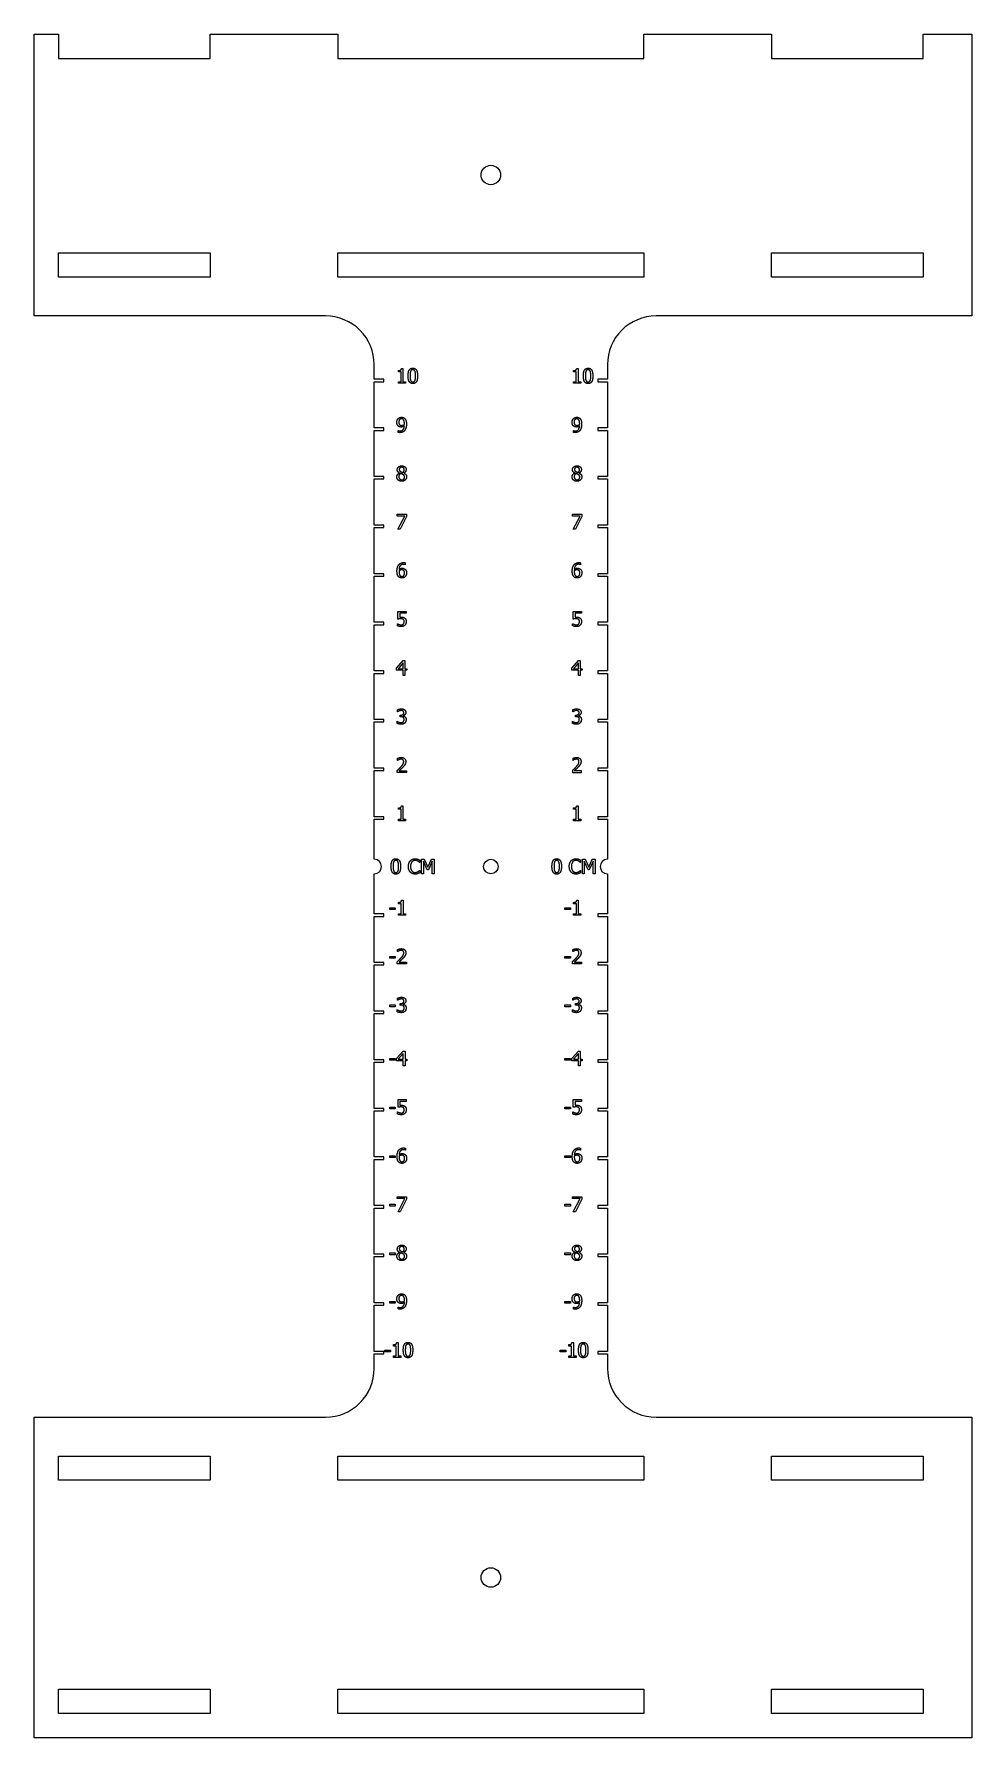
# Model space of a CAD drawing. Header units: millimetres. Extents: x -115 to 78, y -181 to 169.
import ezdxf

# ---------------------------------------------------------------- set-up
doc = ezdxf.new("R2010")
doc.units = ezdxf.units.MM

msp = doc.modelspace()

# ---------------------------------------------------------------- linework, layer by layer
at = {"color": 7, "lineweight": 5}
for p, q in [((-39.86, 79.01), (-39.86, 79.02)), ((-38.93, 79.01), (-38.93, 78.99)), ((-3.79, 79.01), (-3.79, 79.03)), ((-2.86, 79.01), (-2.86, 79)), ((-39.1, 29.08), (-39.1, 29.05)), ((-3.03, 29.08), (-3.03, 29.05)), ((-39.09, -30.25), (-39.09, -30.28)), ((-3.03, -30.25), (-3.03, -30.28)), ((-39.85, -81.32), (-39.85, -81.31)), ((-38.92, -81.32), (-38.92, -81.34)), ((-3.79, -81.32), (-3.79, -81.31)), ((-2.86, -81.32), (-2.86, -81.34))]:
    msp.add_line(p, q, dxfattribs=at)
at = {"color": 1, "lineweight": 5, "true_color": 0xff0000, "flags": 128}
msp.add_lwpolyline([(2.96, -0.45, 1), (2.96, -3.45), (2.96, -11.7), (0.96, -11.7), (0.96, -12.2), (2.96, -12.2), (2.96, -21.7), (0.96, -21.7), (0.96, -22.2), (2.96, -22.2), (2.96, -31.7), (0.96, -31.7), (0.96, -32.2), (2.96, -32.2), (2.96, -41.7), (0.96, -41.7), (0.96, -42.2), (2.96, -42.2), (2.96, -51.7), (0.96, -51.7), (0.96, -52.2), (2.96, -52.2), (2.96, -61.7), (0.96, -61.7), (0.96, -62.2), (2.96, -62.2), (2.96, -71.7), (0.96, -71.7), (0.96, -72.2), (2.96, -72.2), (2.96, -81.7), (0.96, -81.7), (0.96, -82.2), (2.96, -82.2), (2.96, -91.7), (0.96, -91.7), (0.96, -92.2), (2.96, -92.2), (2.96, -101.7), (0.96, -101.7), (0.96, -102.2), (2.96, -102.2), (2.96, -105.22, 0.414214), (12.96, -115.22), (77.96, -115.22), (77.96, -181.22), (-115.04, -181.22), (-115.04, -115.22), (-55.04, -115.22, 0.414214), (-45.04, -105.22), (-45.04, -102.2), (-43.04, -102.2), (-43.04, -101.7), (-45.04, -101.7), (-45.04, -92.2), (-43.04, -92.2), (-43.04, -91.7), (-45.04, -91.7), (-45.04, -82.2), (-43.04, -82.2), (-43.04, -81.7), (-45.04, -81.7), (-45.04, -72.2), (-43.04, -72.2), (-43.04, -71.7), (-45.04, -71.7), (-45.04, -62.2), (-43.04, -62.2), (-43.04, -61.7), (-45.04, -61.7), (-45.04, -52.2), (-43.04, -52.2), (-43.04, -51.7), (-45.04, -51.7), (-45.04, -42.2), (-43.04, -42.2), (-43.04, -41.7), (-45.04, -41.7), (-45.04, -32.2), (-43.04, -32.2), (-43.04, -31.7), (-45.04, -31.7), (-45.04, -22.2), (-43.04, -22.2), (-43.04, -21.7), (-45.04, -21.7), (-45.04, -12.2), (-43.04, -12.2), (-43.04, -11.7), (-45.04, -11.7), (-45.04, -3.45, 1), (-45.04, -0.45), (-45.04, 7.8), (-43.04, 7.8), (-43.04, 8.3), (-45.04, 8.3), (-45.04, 17.8), (-43.04, 17.8), (-43.04, 18.3), (-45.04, 18.3), (-45.04, 27.8), (-43.04, 27.8), (-43.04, 28.3), (-45.04, 28.3), (-45.04, 37.8), (-43.04, 37.8), (-43.04, 38.3), (-45.04, 38.3), (-45.04, 47.8), (-43.04, 47.8), (-43.04, 48.3), (-45.04, 48.3), (-45.04, 57.8), (-43.04, 57.8), (-43.04, 58.3), (-45.04, 58.3), (-45.04, 67.8), (-43.04, 67.8), (-43.04, 68.3), (-45.04, 68.3), (-45.04, 77.8), (-43.04, 77.8), (-43.04, 78.3), (-45.04, 78.3), (-45.04, 87.8), (-43.04, 87.8), (-43.04, 88.3), (-45.04, 88.3), (-45.04, 97.8), (-43.04, 97.8), (-43.04, 98.3), (-45.04, 98.3), (-45.04, 101.33, 0.414214), (-55.04, 111.33), (-115.04, 111.33), (-115.04, 169.33), (-110.04, 169.33), (-110.04, 164.33), (-78.79, 164.33), (-78.79, 169.33), (-52.54, 169.33), (-52.54, 164.33), (10.46, 164.33), (10.46, 169.33), (36.71, 169.33), (36.71, 164.33), (67.96, 164.33), (67.96, 169.33), (77.96, 169.33), (77.96, 111.33), (12.96, 111.33, 0.414214), (2.96, 101.33), (2.96, 98.3), (0.96, 98.3), (0.96, 97.8), (2.96, 97.8), (2.96, 88.3), (0.96, 88.3), (0.96, 87.8), (2.96, 87.8), (2.96, 78.3), (0.96, 78.3), (0.96, 77.8), (2.96, 77.8), (2.96, 68.3), (0.96, 68.3), (0.96, 67.8), (2.96, 67.8), (2.96, 58.3), (0.96, 58.3), (0.96, 57.8), (2.96, 57.8), (2.96, 48.3), (0.96, 48.3), (0.96, 47.8), (2.96, 47.8), (2.96, 38.3), (0.96, 38.3), (0.96, 37.8), (2.96, 37.8), (2.96, 28.3), (0.96, 28.3), (0.96, 27.8), (2.96, 27.8), (2.96, 18.3), (0.96, 18.3), (0.96, 17.8), (2.96, 17.8), (2.96, 8.3), (0.96, 8.3), (0.96, 7.8), (2.96, 7.8)], format="xyb", close=True, dxfattribs=at)
for points in [[(-78.79, 124.33), (-78.79, 119.33), (-110.04, 119.33), (-110.04, 124.33)], [(10.46, 124.33), (10.46, 119.33), (-52.54, 119.33), (-52.54, 124.33)], [(67.96, 124.33), (67.96, 119.33), (36.71, 119.33), (36.71, 124.33)], [(-110.04, -128.22), (-110.04, -123.22), (-78.79, -123.22), (-78.79, -128.22)], [(-52.54, -128.22), (-52.54, -123.22), (10.46, -123.22), (10.46, -128.22)], [(36.71, -123.22), (67.96, -123.22), (67.96, -128.22), (36.71, -128.22)], [(-110.04, -176.22), (-110.04, -171.22), (-78.79, -171.22), (-78.79, -176.22)], [(-52.54, -176.22), (-52.54, -171.22), (10.46, -171.22), (10.46, -176.22)], [(67.96, -171.22), (67.96, -176.22), (36.71, -176.22), (36.71, -171.22)]]:
    msp.add_lwpolyline(points, close=True, dxfattribs=at)
at = {"color": 7, "lineweight": 5, "flags": 128}
for points in [[(-39.44, 100.54), (-39.12, 100.54), (-39.12, 97.79), (-38.58, 97.79), (-38.58, 97.48), (-40.07, 97.48), (-40.07, 97.79), (-39.51, 97.79), (-39.51, 99.84), (-40.07, 99.84), (-40.07, 100.11)], [(-3.37, 100.54), (-3.05, 100.54), (-3.05, 97.79), (-2.51, 97.79), (-2.51, 97.48), (-4, 97.48), (-4, 97.79), (-3.45, 97.79), (-3.45, 99.84), (-4, 99.84), (-4, 100.12)], [(-40.13, 87.37), (-40.13, 87.76), (-40.11, 87.76)], [(-4.06, 87.37), (-4.06, 87.76), (-4.04, 87.76)], [(-38.64, 60.54), (-38.64, 60.15), (-38.66, 60.15)], [(-2.58, 60.55), (-2.58, 60.15), (-2.59, 60.15)], [(-40.15, 48.96), (-40.15, 50.53), (-38.48, 50.53), (-38.48, 50.17), (-39.76, 50.17), (-39.76, 49.36)], [(-4.08, 48.96), (-4.08, 50.53), (-2.41, 50.53), (-2.41, 50.17), (-3.69, 50.17), (-3.69, 49.36)], [(-40.27, 47.59), (-40.27, 48.02), (-40.25, 48.02)], [(-4.21, 47.59), (-4.21, 48.02), (-4.18, 48.02)], [(-4.06, 38.76), (-3.03, 38.76), (-3.03, 39.95)], [(-40.22, 29.88), (-40.25, 29.88), (-40.25, 30.31)], [(-39.54, 28.87), (-39.71, 28.87), (-39.71, 29.21), (-39.57, 29.21)], [(-4.15, 29.88), (-4.18, 29.88), (-4.18, 30.31)], [(-3.47, 28.87), (-3.64, 28.87), (-3.64, 29.21), (-3.5, 29.21)], [(-40.33, 27.51), (-40.33, 27.94), (-40.3, 27.94)], [(-4.26, 27.51), (-4.26, 27.94), (-4.23, 27.94)], [(-39.92, 17.74), (-38.43, 17.74), (-38.43, 17.38), (-40.31, 17.38), (-40.31, 17.82)], [(-40.22, 19.88), (-40.24, 19.88), (-40.24, 20.31)], [(-4.24, 17.82), (-4.24, 17.39), (-2.36, 17.39), (-2.36, 17.74), (-3.86, 17.74)], [(-4.17, 20.32), (-4.17, 19.88), (-4.15, 19.88)], [(-39.44, 10.54), (-39.12, 10.54), (-39.12, 7.79), (-38.58, 7.79), (-38.58, 7.48), (-40.07, 7.48), (-40.07, 7.79), (-39.51, 7.79), (-39.51, 9.84), (-40.07, 9.84), (-40.07, 10.11)], [(-3.37, 10.54), (-3.05, 10.54), (-3.05, 7.79), (-2.51, 7.79), (-2.51, 7.48), (-4, 7.48), (-4, 7.79), (-3.45, 7.79), (-3.45, 9.84), (-4, 9.84), (-4, 10.12)], [(-35.68, -0.6), (-35.68, -1.09), (-35.72, -1.09)], [(-35.71, -2.76), (-35.68, -2.76), (-35.68, -3.24)], [(-2.58, -0.6), (-2.58, -1.09), (-2.62, -1.09)], [(-2.61, -2.76), (-2.58, -2.76), (-2.58, -3.24)], [(-39.42, -8.89), (-39.11, -8.89), (-39.11, -11.64), (-38.57, -11.64), (-38.57, -11.95), (-40.05, -11.95), (-40.05, -11.64), (-39.5, -11.64), (-39.5, -9.59), (-40.05, -9.59), (-40.05, -9.31)], [(-3.37, -8.89), (-3.05, -8.89), (-3.05, -11.64), (-2.51, -11.64), (-2.51, -11.95), (-4, -11.95), (-4, -11.64), (-3.44, -11.64), (-3.44, -9.59), (-4, -9.59), (-4, -9.31)], [(-40.21, -19.45), (-40.23, -19.45), (-40.23, -19.02)], [(-4.15, -19.45), (-4.17, -19.45), (-4.17, -19.02)], [(-39.91, -21.59), (-38.41, -21.59), (-38.41, -21.95), (-40.29, -21.95), (-40.29, -21.52)], [(-3.85, -21.59), (-2.36, -21.59), (-2.36, -21.95), (-4.24, -21.95), (-4.24, -21.52)], [(-40.32, -31.82), (-40.32, -31.39), (-40.29, -31.39)], [(-40.21, -29.46), (-40.24, -29.46), (-40.24, -29.02)], [(-39.52, -30.46), (-39.7, -30.46), (-39.7, -30.12), (-39.56, -30.12)], [(-4.26, -31.82), (-4.26, -31.39), (-4.23, -31.39)], [(-4.15, -29.46), (-4.18, -29.46), (-4.18, -29.02)], [(-3.47, -30.46), (-3.64, -30.46), (-3.64, -30.12), (-3.5, -30.12)], [(-40.26, -52.84), (-40.26, -52.41), (-40.23, -52.41)], [(-40.14, -51.47), (-40.14, -49.9), (-38.46, -49.9), (-38.46, -50.26), (-39.74, -50.26), (-39.74, -51.07)], [(-4.2, -52.84), (-4.2, -52.41), (-4.17, -52.41)], [(-4.08, -51.47), (-4.08, -49.9), (-2.41, -49.9), (-2.41, -50.26), (-3.69, -50.26), (-3.69, -51.07)], [(-38.63, -59.88), (-38.63, -60.28), (-38.65, -60.28)], [(-2.57, -59.88), (-2.57, -60.28), (-2.59, -60.28)], [(-40.11, -92.96), (-40.11, -92.57), (-40.09, -92.57)], [(-4.06, -92.96), (-4.06, -92.57), (-4.04, -92.57)], [(-40.42, -99.89), (-40.11, -99.89), (-40.11, -102.64), (-39.57, -102.64), (-39.57, -102.95), (-41.05, -102.95), (-41.05, -102.64), (-40.5, -102.64), (-40.5, -100.59), (-41.05, -100.59), (-41.05, -100.31)], [(-4.37, -99.89), (-4.05, -99.89), (-4.05, -102.64), (-3.51, -102.64), (-3.51, -102.95), (-5, -102.95), (-5, -102.64), (-4.44, -102.64), (-4.44, -100.59), (-5, -100.59), (-5, -100.31)]]:
    msp.add_lwpolyline(points, dxfattribs=at)
for points in [[(-40.33, 70.17), (-40.33, 70.53), (-38.39, 70.53), (-38.39, 70.07), (-39.71, 67.48), (-40.15, 67.48), (-38.75, 70.17)], [(-2.32, 70.07), (-3.64, 67.48), (-4.08, 67.48), (-2.68, 70.17), (-4.26, 70.17), (-4.26, 70.53), (-2.32, 70.53)], [(-38.35, 38.43), (-38.71, 38.43), (-38.71, 37.38), (-39.1, 37.38), (-39.1, 38.43), (-40.45, 38.43), (-40.45, 38.86), (-39.08, 40.43), (-38.71, 40.43), (-38.71, 38.76), (-38.35, 38.76)], [(-39.1, 39.95), (-40.13, 38.76), (-39.1, 38.76)], [(-2.28, 38.43), (-2.64, 38.43), (-2.64, 37.39), (-3.03, 37.39), (-3.03, 38.43), (-4.38, 38.43), (-4.38, 38.86), (-3.02, 40.43), (-2.64, 40.43), (-2.64, 38.76), (-2.28, 38.76)], [(-3.03, 39.95), (-4.06, 38.76), (-3.03, 38.76)], [(-35.31, -3.45), (-35.31, -0.4), (-34.75, -0.4), (-33.99, -2.1), (-33.26, -0.4), (-32.69, -0.4), (-32.69, -3.45), (-33.1, -3.45), (-33.1, -0.82), (-33.89, -2.61), (-34.14, -2.61), (-34.93, -0.82), (-34.93, -3.45)], [(0, -3.45), (0, -0.82), (-0.79, -2.61), (-1.04, -2.61), (-1.83, -0.82), (-1.83, -3.45), (-2.21, -3.45), (-2.21, -0.4), (-1.65, -0.4), (-0.89, -2.1), (-0.16, -0.4), (0.41, -0.4), (0.41, -3.45)], [(-40.7, -10.8), (-41.85, -10.8), (-41.85, -10.43), (-40.7, -10.43)], [(-4.64, -10.8), (-5.79, -10.8), (-5.79, -10.43), (-4.64, -10.43)], [(-40.7, -20.8), (-41.85, -20.8), (-41.85, -20.43), (-40.7, -20.43)], [(-4.64, -20.8), (-5.79, -20.8), (-5.79, -20.43), (-4.64, -20.43)], [(-40.7, -30.8), (-41.85, -30.8), (-41.85, -30.43), (-40.7, -30.43)], [(-4.64, -30.8), (-5.79, -30.8), (-5.79, -30.43), (-4.64, -30.43)], [(-40.7, -41.8), (-41.85, -41.8), (-41.85, -41.42), (-40.7, -41.42)], [(-40.44, -41.47), (-39.07, -39.9), (-38.7, -39.9), (-38.7, -41.57), (-38.33, -41.57), (-38.33, -41.9), (-38.7, -41.9), (-38.7, -42.94), (-39.09, -42.94), (-39.09, -41.9), (-40.44, -41.9)], [(-39.09, -40.38), (-40.11, -41.57), (-39.09, -41.57)], [(-4.64, -41.8), (-5.79, -41.8), (-5.79, -41.42), (-4.64, -41.42)], [(-4.38, -41.47), (-3.01, -39.9), (-2.64, -39.9), (-2.64, -41.57), (-2.27, -41.57), (-2.27, -41.9), (-2.64, -41.9), (-2.64, -42.94), (-3.03, -42.94), (-3.03, -41.9), (-4.38, -41.9)], [(-3.03, -40.38), (-4.06, -41.57), (-3.03, -41.57)], [(-41.85, -51.43), (-40.7, -51.43), (-40.7, -51.8), (-41.85, -51.8)], [(-5.79, -51.43), (-4.64, -51.43), (-4.64, -51.8), (-5.79, -51.8)], [(-41.85, -61.43), (-40.7, -61.43), (-40.7, -61.8), (-41.85, -61.8)], [(-5.79, -61.43), (-4.64, -61.43), (-4.64, -61.8), (-5.79, -61.8)], [(-40.31, -70.26), (-40.31, -69.9), (-38.38, -69.9), (-38.38, -70.36), (-39.7, -72.95), (-40.13, -72.95), (-38.74, -70.26)], [(-4.26, -70.26), (-4.26, -69.9), (-2.32, -69.9), (-2.32, -70.36), (-3.64, -72.95), (-4.08, -72.95), (-2.68, -70.26)], [(-40.7, -71.8), (-41.85, -71.8), (-41.85, -71.43), (-40.7, -71.43)], [(-4.64, -71.8), (-5.79, -71.8), (-5.79, -71.43), (-4.64, -71.43)], [(-40.7, -81.8), (-41.85, -81.8), (-41.85, -81.43), (-40.7, -81.43)], [(-4.64, -81.8), (-5.79, -81.8), (-5.79, -81.43), (-4.64, -81.43)], [(-41.85, -91.43), (-40.7, -91.43), (-40.7, -91.8), (-41.85, -91.8)], [(-4.64, -91.8), (-5.79, -91.8), (-5.79, -91.43), (-4.64, -91.43)], [(-42.85, -101.43), (-41.7, -101.43), (-41.7, -101.8), (-42.85, -101.8)], [(-6.79, -101.43), (-5.64, -101.43), (-5.64, -101.8), (-6.79, -101.8)]]:
    msp.add_lwpolyline(points, close=True, dxfattribs=at)
at = {"color": 1, "lineweight": 5, "true_color": 0xff0000}
for centre in [(-21.04, 140.33), (-21.04, -148.22)]:
    msp.add_circle(centre, 2, dxfattribs=at)
msp.add_circle((-21.04, -1.95), 1.5)
at = {"color": 7, "lineweight": 5}
for points in [[(-40.07, 100.11), (-39.75, 100.11), (-39.46, 100.29), (-39.44, 100.54)], [(-38.07, 99), (-38.07, 99.83), (-37.59, 100.59), (-37.1, 100.59)], [(-37.1, 97.42), (-37.6, 97.42), (-38.07, 98.2), (-38.07, 99)], [(-37.55, 99.93), (-37.61, 99.78), (-37.66, 99.3), (-37.66, 99)], [(-37.66, 99), (-37.66, 98.68), (-37.62, 98.25), (-37.55, 98.08)], [(-37.1, 100.25), (-37.27, 100.25), (-37.49, 100.09), (-37.55, 99.93)], [(-37.1, 100.59), (-36.59, 100.59), (-36.12, 99.8), (-36.12, 99.01)], [(-36.65, 99.94), (-36.71, 100.09), (-36.93, 100.25), (-37.1, 100.25)], [(-36.12, 99.01), (-36.12, 98.19), (-36.6, 97.42), (-37.1, 97.42)], [(-36.54, 99.01), (-36.54, 99.32), (-36.59, 99.78), (-36.65, 99.94)], [(-36.65, 98.08), (-36.59, 98.23), (-36.54, 98.69), (-36.54, 99.01)], [(-4, 100.12), (-3.68, 100.12), (-3.39, 100.29), (-3.37, 100.54)], [(-2, 99), (-2, 99.83), (-1.53, 100.59), (-1.03, 100.59)], [(-1.03, 97.42), (-1.53, 97.42), (-2, 98.2), (-2, 99)], [(-1.48, 99.93), (-1.54, 99.78), (-1.59, 99.3), (-1.59, 99)], [(-1.59, 99), (-1.59, 98.68), (-1.55, 98.25), (-1.48, 98.09)], [(-1.03, 100.25), (-1.2, 100.25), (-1.42, 100.09), (-1.48, 99.93)], [(-1.03, 100.59), (-0.53, 100.59), (-0.05, 99.8), (-0.05, 99.01)], [(-0.58, 99.94), (-0.64, 100.09), (-0.86, 100.25), (-1.03, 100.25)], [(-0.05, 99.01), (-0.05, 98.19), (-0.53, 97.42), (-1.03, 97.42)], [(-0.47, 99.01), (-0.47, 99.32), (-0.52, 99.78), (-0.58, 99.94)], [(-0.58, 98.08), (-0.52, 98.23), (-0.47, 98.69), (-0.47, 99.01)], [(-37.55, 98.08), (-37.49, 97.93), (-37.27, 97.76), (-37.1, 97.76)], [(-37.1, 97.76), (-36.93, 97.76), (-36.71, 97.92), (-36.65, 98.08)], [(-1.48, 98.09), (-1.42, 97.93), (-1.2, 97.76), (-1.03, 97.76)], [(-1.03, 97.76), (-0.86, 97.76), (-0.64, 97.92), (-0.58, 98.08)], [(-40.39, 89.44), (-40.39, 89.68), (-40.24, 90.07), (-40.1, 90.21)], [(-40.06, 88.66), (-40.22, 88.79), (-40.39, 89.17), (-40.39, 89.44)], [(-40.11, 87.76), (-40.06, 87.73), (-39.84, 87.68), (-39.73, 87.68)], [(-40.1, 90.21), (-39.98, 90.34), (-39.61, 90.49), (-39.42, 90.49)], [(-39.47, 88.48), (-39.64, 88.48), (-39.92, 88.56), (-40.06, 88.66)], [(-39.43, 90.16), (-39.68, 90.16), (-39.98, 89.8), (-39.98, 89.46)], [(-39.43, 90.16), (-39.68, 90.16), (-39.98, 89.8), (-39.98, 89.46)], [(-39.43, 90.16), (-39.68, 90.16), (-39.98, 89.8), (-39.98, 89.46)], [(-39.98, 89.46), (-39.98, 89.27), (-39.88, 89.02), (-39.77, 88.93)], [(-39.98, 89.46), (-39.98, 89.27), (-39.88, 89.02), (-39.77, 88.93)], [(-39.98, 89.46), (-39.98, 89.27), (-39.88, 89.02), (-39.77, 88.93)], [(-38.75, 87.81), (-38.93, 87.57), (-39.42, 87.32), (-39.78, 87.32)], [(-39.77, 88.93), (-39.69, 88.86), (-39.49, 88.82), (-39.38, 88.82)], [(-39.77, 88.93), (-39.69, 88.86), (-39.49, 88.82), (-39.38, 88.82)], [(-39.77, 88.93), (-39.69, 88.86), (-39.49, 88.82), (-39.38, 88.82)], [(-39.73, 87.68), (-39.33, 87.68), (-38.87, 88.21), (-38.84, 88.7)], [(-38.84, 88.7), (-39, 88.58), (-39.3, 88.48), (-39.47, 88.48)], [(-39.04, 89.99), (-39.13, 90.09), (-39.32, 90.16), (-39.43, 90.16)], [(-39.04, 89.99), (-39.13, 90.09), (-39.32, 90.16), (-39.43, 90.16)], [(-39.04, 89.99), (-39.13, 90.09), (-39.32, 90.16), (-39.43, 90.16)], [(-39.42, 90.49), (-39.21, 90.49), (-38.87, 90.35), (-38.75, 90.22)], [(-39.38, 88.82), (-39.25, 88.82), (-38.95, 88.91), (-38.83, 88.99)], [(-39.38, 88.82), (-39.25, 88.82), (-38.95, 88.91), (-38.83, 88.99)], [(-39.38, 88.82), (-39.25, 88.82), (-38.95, 88.91), (-38.83, 88.99)], [(-38.83, 89.18), (-38.83, 89.49), (-38.94, 89.88), (-39.04, 89.99)], [(-38.83, 89.18), (-38.83, 89.49), (-38.94, 89.88), (-39.04, 89.99)], [(-38.83, 89.18), (-38.83, 89.49), (-38.94, 89.88), (-39.04, 89.99)], [(-38.83, 88.99), (-38.83, 89.02), (-38.83, 89.12), (-38.83, 89.18)], [(-38.83, 88.99), (-38.83, 89.02), (-38.83, 89.12), (-38.83, 89.18)], [(-38.83, 88.99), (-38.83, 89.02), (-38.83, 89.12), (-38.83, 89.18)], [(-38.75, 90.22), (-38.59, 90.05), (-38.41, 89.51), (-38.41, 89.09)], [(-38.41, 89.09), (-38.41, 88.71), (-38.59, 88.04), (-38.75, 87.81)], [(-4.32, 89.44), (-4.32, 89.68), (-4.17, 90.07), (-4.04, 90.21)], [(-3.99, 88.67), (-4.15, 88.79), (-4.32, 89.17), (-4.32, 89.44)], [(-4.04, 90.21), (-3.91, 90.34), (-3.54, 90.5), (-3.35, 90.5)], [(-4.04, 87.76), (-3.99, 87.73), (-3.77, 87.68), (-3.66, 87.68)], [(-3.4, 88.48), (-3.57, 88.48), (-3.85, 88.56), (-3.99, 88.67)], [(-3.36, 90.16), (-3.61, 90.16), (-3.91, 89.8), (-3.91, 89.46)], [(-3.91, 89.46), (-3.91, 89.27), (-3.81, 89.02), (-3.7, 88.93)], [(-2.68, 87.81), (-2.86, 87.58), (-3.35, 87.33), (-3.71, 87.33)], [(-3.7, 88.93), (-3.62, 88.87), (-3.43, 88.82), (-3.31, 88.82)], [(-3.66, 87.68), (-3.26, 87.68), (-2.8, 88.21), (-2.77, 88.7)], [(-2.77, 88.7), (-2.93, 88.59), (-3.23, 88.48), (-3.4, 88.48)], [(-2.97, 89.99), (-3.06, 90.09), (-3.25, 90.16), (-3.36, 90.16)], [(-3.35, 90.5), (-3.14, 90.5), (-2.8, 90.35), (-2.68, 90.22)], [(-3.31, 88.82), (-3.18, 88.82), (-2.88, 88.91), (-2.77, 88.99)], [(-2.76, 89.18), (-2.76, 89.49), (-2.87, 89.88), (-2.97, 89.99)], [(-2.77, 88.99), (-2.76, 89.02), (-2.76, 89.12), (-2.76, 89.18)], [(-2.68, 90.22), (-2.52, 90.05), (-2.35, 89.51), (-2.35, 89.09)], [(-2.35, 89.09), (-2.35, 88.71), (-2.52, 88.04), (-2.68, 87.81)], [(-39.78, 87.32), (-39.86, 87.32), (-40.05, 87.34), (-40.13, 87.37)], [(-3.71, 87.33), (-3.79, 87.33), (-3.98, 87.34), (-4.06, 87.37)], [(-40.38, 78.23), (-40.38, 78.47), (-40.11, 78.89), (-39.86, 79.01)], [(-40.12, 77.58), (-40.25, 77.7), (-40.38, 78.04), (-40.38, 78.23)], [(-40.3, 79.7), (-40.3, 80.04), (-39.79, 80.5), (-39.39, 80.5)], [(-39.86, 79.02), (-40.09, 79.16), (-40.3, 79.47), (-40.3, 79.7)], [(-39.39, 77.31), (-39.61, 77.31), (-39.99, 77.45), (-40.12, 77.58)], [(-39.62, 78.91), (-39.79, 78.8), (-39.97, 78.47), (-39.97, 78.26)], [(-39.97, 78.26), (-39.97, 77.98), (-39.63, 77.62), (-39.38, 77.62)], [(-39.39, 80.2), (-39.61, 80.2), (-39.89, 79.96), (-39.89, 79.75)], [(-39.89, 79.75), (-39.89, 79.59), (-39.75, 79.38), (-39.6, 79.3)], [(-39.17, 78.72), (-39.24, 78.76), (-39.47, 78.85), (-39.62, 78.91)], [(-39.6, 79.3), (-39.54, 79.27), (-39.28, 79.15), (-39.17, 79.11)], [(-39.39, 80.5), (-38.97, 80.5), (-38.47, 80.07), (-38.47, 79.73)], [(-38.87, 79.72), (-38.87, 79.93), (-39.14, 80.2), (-39.39, 80.2)], [(-38.39, 78.23), (-38.39, 77.84), (-38.96, 77.31), (-39.39, 77.31)], [(-39.38, 77.62), (-39.12, 77.62), (-38.81, 77.93), (-38.81, 78.19)], [(-39.17, 79.11), (-39, 79.25), (-38.87, 79.54), (-38.87, 79.72)], [(-38.81, 78.19), (-38.81, 78.38), (-38.96, 78.6), (-39.17, 78.72)], [(-38.47, 79.73), (-38.47, 79.52), (-38.71, 79.12), (-38.93, 79.01)], [(-38.93, 78.99), (-38.67, 78.87), (-38.39, 78.52), (-38.39, 78.23)], [(-4.31, 78.23), (-4.31, 78.47), (-4.05, 78.89), (-3.79, 79.01)], [(-4.05, 77.58), (-4.18, 77.7), (-4.31, 78.04), (-4.31, 78.23)], [(-4.24, 79.7), (-4.24, 80.04), (-3.72, 80.5), (-3.32, 80.5)], [(-3.79, 79.03), (-4.02, 79.16), (-4.24, 79.47), (-4.24, 79.7)], [(-3.32, 77.32), (-3.54, 77.32), (-3.92, 77.45), (-4.05, 77.58)], [(-3.55, 78.91), (-3.72, 78.8), (-3.9, 78.47), (-3.9, 78.26)], [(-3.9, 78.26), (-3.9, 77.98), (-3.56, 77.62), (-3.31, 77.62)], [(-3.32, 80.2), (-3.54, 80.2), (-3.83, 79.96), (-3.83, 79.75)], [(-3.83, 79.75), (-3.83, 79.6), (-3.68, 79.39), (-3.53, 79.3)], [(-3.1, 78.72), (-3.17, 78.76), (-3.4, 78.85), (-3.55, 78.91)], [(-3.53, 79.3), (-3.47, 79.27), (-3.21, 79.15), (-3.1, 79.11)], [(-3.32, 80.5), (-2.9, 80.5), (-2.4, 80.07), (-2.4, 79.73)], [(-2.8, 79.72), (-2.8, 79.93), (-3.07, 80.2), (-3.32, 80.2)], [(-2.32, 78.24), (-2.32, 77.85), (-2.89, 77.32), (-3.32, 77.32)], [(-3.31, 77.62), (-3.06, 77.62), (-2.74, 77.93), (-2.74, 78.2)], [(-3.1, 79.11), (-2.93, 79.25), (-2.8, 79.54), (-2.8, 79.72)], [(-2.74, 78.2), (-2.74, 78.38), (-2.89, 78.61), (-3.1, 78.72)], [(-2.4, 79.73), (-2.4, 79.52), (-2.64, 79.12), (-2.86, 79.01)], [(-2.86, 79), (-2.6, 78.87), (-2.32, 78.52), (-2.32, 78.24)], [(-40.36, 58.82), (-40.36, 59.22), (-40.19, 59.86), (-40.02, 60.1)], [(-40.02, 60.1), (-39.86, 60.33), (-39.33, 60.59), (-38.99, 60.59)], [(-39.04, 60.23), (-39.43, 60.23), (-39.89, 59.72), (-39.94, 59.22)], [(-38.66, 60.15), (-38.72, 60.18), (-38.93, 60.23), (-39.04, 60.23)], [(-38.99, 60.59), (-38.89, 60.59), (-38.71, 60.57), (-38.64, 60.54)], [(-4.29, 58.82), (-4.29, 59.22), (-4.12, 59.86), (-3.95, 60.1)], [(-3.95, 60.1), (-3.79, 60.33), (-3.26, 60.59), (-2.92, 60.59)], [(-2.98, 60.24), (-3.36, 60.24), (-3.82, 59.72), (-3.87, 59.22)], [(-2.59, 60.15), (-2.65, 60.18), (-2.86, 60.24), (-2.98, 60.24)], [(-2.92, 60.59), (-2.82, 60.59), (-2.64, 60.57), (-2.58, 60.55)], [(-40.02, 57.69), (-40.18, 57.86), (-40.36, 58.42), (-40.36, 58.82)], [(-39.35, 57.42), (-39.55, 57.42), (-39.89, 57.56), (-40.02, 57.69)], [(-39.94, 59.22), (-39.79, 59.32), (-39.48, 59.43), (-39.3, 59.43)], [(-39.39, 59.09), (-39.54, 59.09), (-39.81, 59), (-39.94, 58.92)], [(-39.94, 58.92), (-39.94, 58.88), (-39.94, 58.79), (-39.94, 58.73)], [(-39.94, 58.73), (-39.94, 58.41), (-39.82, 58.03), (-39.73, 57.92)], [(-39.73, 57.92), (-39.64, 57.83), (-39.45, 57.75), (-39.35, 57.75)], [(-39, 58.98), (-39.08, 59.05), (-39.29, 59.09), (-39.39, 59.09)], [(-39.35, 57.75), (-39.1, 57.75), (-38.8, 58.1), (-38.8, 58.45)], [(-38.67, 57.7), (-38.8, 57.56), (-39.14, 57.42), (-39.35, 57.42)], [(-39.3, 59.43), (-39.12, 59.43), (-38.86, 59.36), (-38.71, 59.25)], [(-38.8, 58.45), (-38.8, 58.64), (-38.89, 58.89), (-39, 58.98)], [(-38.71, 59.25), (-38.54, 59.12), (-38.38, 58.73), (-38.38, 58.47)], [(-38.38, 58.47), (-38.38, 58.24), (-38.54, 57.84), (-38.67, 57.7)], [(-3.95, 57.7), (-4.11, 57.86), (-4.29, 58.42), (-4.29, 58.82)], [(-3.28, 57.42), (-3.48, 57.42), (-3.82, 57.56), (-3.95, 57.7)], [(-3.87, 58.92), (-3.87, 58.88), (-3.88, 58.8), (-3.88, 58.73)], [(-3.88, 58.73), (-3.88, 58.41), (-3.75, 58.03), (-3.66, 57.93)], [(-3.87, 59.22), (-3.72, 59.32), (-3.42, 59.43), (-3.23, 59.43)], [(-3.32, 59.09), (-3.47, 59.09), (-3.74, 59), (-3.87, 58.92)], [(-3.66, 57.93), (-3.57, 57.83), (-3.38, 57.75), (-3.28, 57.75)], [(-2.93, 58.99), (-3.02, 59.05), (-3.22, 59.09), (-3.32, 59.09)], [(-3.28, 57.75), (-3.03, 57.75), (-2.73, 58.1), (-2.73, 58.45)], [(-2.6, 57.71), (-2.73, 57.56), (-3.07, 57.42), (-3.28, 57.42)], [(-3.23, 59.43), (-3.06, 59.43), (-2.79, 59.36), (-2.64, 59.25)], [(-2.73, 58.45), (-2.73, 58.64), (-2.83, 58.9), (-2.93, 58.99)], [(-2.64, 59.25), (-2.47, 59.12), (-2.31, 58.73), (-2.31, 58.47)], [(-2.31, 58.47), (-2.31, 58.24), (-2.47, 57.84), (-2.6, 57.71)], [(-39.76, 49.36), (-39.68, 49.37), (-39.54, 49.38), (-39.48, 49.38)], [(-39.48, 49.38), (-39.24, 49.38), (-38.92, 49.3), (-38.77, 49.19)], [(-38.77, 49.19), (-38.62, 49.07), (-38.46, 48.73), (-38.46, 48.45)], [(-3.69, 49.36), (-3.61, 49.37), (-3.47, 49.38), (-3.41, 49.38)], [(-3.41, 49.38), (-3.18, 49.38), (-2.85, 49.3), (-2.7, 49.19)], [(-2.7, 49.19), (-2.55, 49.07), (-2.39, 48.73), (-2.39, 48.45)], [(-39.48, 47.42), (-39.69, 47.42), (-40.12, 47.51), (-40.27, 47.59)], [(-40.25, 48.02), (-40.2, 47.99), (-40.02, 47.9), (-39.92, 47.86)], [(-39.55, 49.03), (-39.71, 49.03), (-40.05, 48.98), (-40.15, 48.96)], [(-39.92, 47.86), (-39.8, 47.82), (-39.6, 47.77), (-39.47, 47.77)], [(-39.05, 48.89), (-39.13, 48.97), (-39.39, 49.03), (-39.55, 49.03)], [(-38.73, 47.72), (-38.86, 47.58), (-39.24, 47.42), (-39.48, 47.42)], [(-39.47, 47.77), (-39.35, 47.77), (-39.11, 47.86), (-39.03, 47.96)], [(-38.87, 48.45), (-38.87, 48.62), (-38.96, 48.82), (-39.05, 48.89)], [(-39.03, 47.96), (-38.95, 48.05), (-38.87, 48.29), (-38.87, 48.45)], [(-38.46, 48.45), (-38.46, 48.23), (-38.6, 47.85), (-38.73, 47.72)], [(-3.41, 47.42), (-3.63, 47.42), (-4.05, 47.52), (-4.21, 47.59)], [(-4.18, 48.02), (-4.13, 47.99), (-3.95, 47.9), (-3.85, 47.86)], [(-3.48, 49.03), (-3.65, 49.03), (-3.98, 48.98), (-4.08, 48.96)], [(-3.85, 47.86), (-3.73, 47.82), (-3.53, 47.77), (-3.4, 47.77)], [(-2.98, 48.89), (-3.06, 48.97), (-3.32, 49.03), (-3.48, 49.03)], [(-2.66, 47.72), (-2.79, 47.58), (-3.17, 47.42), (-3.41, 47.42)], [(-3.4, 47.77), (-3.28, 47.77), (-3.05, 47.86), (-2.96, 47.96)], [(-2.81, 48.45), (-2.81, 48.62), (-2.89, 48.82), (-2.98, 48.89)], [(-2.96, 47.96), (-2.88, 48.05), (-2.81, 48.29), (-2.81, 48.45)], [(-2.39, 48.45), (-2.39, 48.23), (-2.53, 47.86), (-2.66, 47.72)], [(-40.25, 30.31), (-40.11, 30.38), (-39.66, 30.5), (-39.45, 30.5)], [(-39.92, 30.05), (-40.02, 30), (-40.17, 29.92), (-40.22, 29.88)], [(-39.48, 30.14), (-39.6, 30.14), (-39.82, 30.09), (-39.92, 30.05)], [(-39.57, 29.21), (-39.3, 29.21), (-38.95, 29.47), (-38.95, 29.72)], [(-39.08, 28.76), (-39.16, 28.82), (-39.4, 28.87), (-39.54, 28.87)], [(-39.11, 30.05), (-39.19, 30.1), (-39.38, 30.14), (-39.48, 30.14)], [(-39.45, 30.5), (-39.24, 30.5), (-38.94, 30.41), (-38.81, 30.32)], [(-38.95, 29.72), (-38.95, 29.83), (-39.04, 30), (-39.11, 30.05)], [(-38.54, 29.76), (-38.54, 29.51), (-38.87, 29.13), (-39.1, 29.08)], [(-39.1, 29.05), (-39.01, 29.03), (-38.79, 28.94), (-38.69, 28.85)], [(-38.89, 28.32), (-38.89, 28.48), (-38.99, 28.7), (-39.08, 28.76)], [(-39.06, 27.84), (-38.98, 27.93), (-38.89, 28.15), (-38.89, 28.32)], [(-38.81, 30.32), (-38.68, 30.23), (-38.54, 29.95), (-38.54, 29.76)], [(-38.48, 28.29), (-38.48, 28.08), (-38.62, 27.73), (-38.75, 27.6)], [(-38.69, 28.85), (-38.6, 28.76), (-38.48, 28.49), (-38.48, 28.29)], [(-4.18, 30.31), (-4.05, 30.38), (-3.59, 30.5), (-3.38, 30.5)], [(-3.85, 30.05), (-3.95, 30.01), (-4.1, 29.92), (-4.15, 29.88)], [(-3.42, 30.14), (-3.53, 30.14), (-3.75, 30.09), (-3.85, 30.05)], [(-3.5, 29.21), (-3.23, 29.21), (-2.88, 29.47), (-2.88, 29.72)], [(-3.01, 28.76), (-3.09, 28.82), (-3.33, 28.87), (-3.47, 28.87)], [(-3.05, 30.05), (-3.12, 30.1), (-3.31, 30.14), (-3.42, 30.14)], [(-3.38, 30.5), (-3.18, 30.5), (-2.87, 30.41), (-2.74, 30.32)], [(-2.88, 29.72), (-2.88, 29.84), (-2.97, 30), (-3.05, 30.05)], [(-2.47, 29.76), (-2.47, 29.51), (-2.8, 29.13), (-3.03, 29.08)], [(-3.03, 29.05), (-2.94, 29.03), (-2.72, 28.94), (-2.62, 28.85)], [(-2.83, 28.32), (-2.83, 28.48), (-2.92, 28.7), (-3.01, 28.76)], [(-2.99, 27.85), (-2.91, 27.94), (-2.83, 28.15), (-2.83, 28.32)], [(-2.74, 30.32), (-2.61, 30.23), (-2.47, 29.95), (-2.47, 29.76)], [(-2.41, 28.29), (-2.41, 28.08), (-2.55, 27.74), (-2.68, 27.6)], [(-2.62, 28.85), (-2.53, 28.77), (-2.41, 28.49), (-2.41, 28.29)], [(-39.5, 27.32), (-39.73, 27.32), (-40.18, 27.43), (-40.33, 27.51)], [(-40.3, 27.94), (-40.17, 27.85), (-39.74, 27.67), (-39.52, 27.67)], [(-39.52, 27.67), (-39.4, 27.67), (-39.15, 27.75), (-39.06, 27.84)], [(-38.75, 27.6), (-38.88, 27.46), (-39.26, 27.32), (-39.5, 27.32)], [(-3.43, 27.32), (-3.66, 27.32), (-4.11, 27.43), (-4.26, 27.51)], [(-4.23, 27.94), (-4.1, 27.85), (-3.67, 27.67), (-3.46, 27.67)], [(-3.46, 27.67), (-3.33, 27.67), (-3.08, 27.75), (-2.99, 27.85)], [(-2.68, 27.6), (-2.81, 27.46), (-3.19, 27.32), (-3.43, 27.32)], [(-40.31, 17.82), (-40.1, 18.01), (-39.74, 18.36), (-39.57, 18.55)], [(-40.24, 20.31), (-40.12, 20.38), (-39.66, 20.5), (-39.46, 20.5)], [(-39.92, 20.05), (-40.01, 20.01), (-40.17, 19.91), (-40.22, 19.88)], [(-39.49, 20.14), (-39.6, 20.14), (-39.82, 20.09), (-39.92, 20.05)], [(-39.12, 18.53), (-39.31, 18.32), (-39.78, 17.87), (-39.92, 17.74)], [(-39.57, 18.55), (-39.22, 18.93), (-38.97, 19.39), (-38.97, 19.64)], [(-39.12, 20.02), (-39.19, 20.08), (-39.38, 20.14), (-39.49, 20.14)], [(-39.46, 20.5), (-39.03, 20.5), (-38.55, 20.04), (-38.55, 19.66)], [(-38.97, 19.64), (-38.97, 19.77), (-39.05, 19.96), (-39.12, 20.02)], [(-38.71, 19.05), (-38.79, 18.92), (-39, 18.65), (-39.12, 18.53)], [(-38.55, 19.66), (-38.55, 19.48), (-38.64, 19.18), (-38.71, 19.05)], [(-4.24, 17.82), (-4.04, 18.01), (-3.67, 18.36), (-3.5, 18.55)], [(-4.17, 20.32), (-4.05, 20.38), (-3.6, 20.5), (-3.39, 20.5)], [(-3.86, 20.05), (-3.94, 20.01), (-4.1, 19.91), (-4.15, 19.88)], [(-3.42, 20.14), (-3.53, 20.14), (-3.75, 20.09), (-3.86, 20.05)], [(-3.05, 18.53), (-3.24, 18.32), (-3.71, 17.87), (-3.86, 17.74)], [(-3.5, 18.55), (-3.15, 18.93), (-2.9, 19.39), (-2.9, 19.64)], [(-3.05, 20.02), (-3.12, 20.08), (-3.31, 20.14), (-3.42, 20.14)], [(-3.39, 20.5), (-2.97, 20.5), (-2.48, 20.05), (-2.48, 19.66)], [(-2.9, 19.64), (-2.9, 19.77), (-2.98, 19.96), (-3.05, 20.02)], [(-2.64, 19.05), (-2.72, 18.92), (-2.93, 18.66), (-3.05, 18.53)], [(-2.48, 19.66), (-2.48, 19.48), (-2.57, 19.18), (-2.64, 19.05)], [(-40.07, 10.11), (-39.75, 10.11), (-39.46, 10.29), (-39.44, 10.54)], [(-4, 10.12), (-3.68, 10.12), (-3.39, 10.29), (-3.37, 10.54)], [(-41.56, -1.93), (-41.56, -1.1), (-41.08, -0.34), (-40.58, -0.34)], [(-40.58, -3.51), (-41.09, -3.51), (-41.56, -2.73), (-41.56, -1.93)], [(-41.04, -1), (-41.1, -1.15), (-41.14, -1.63), (-41.14, -1.93)], [(-41.14, -1.93), (-41.14, -2.25), (-41.1, -2.68), (-41.04, -2.84)], [(-40.58, -0.68), (-40.75, -0.68), (-40.97, -0.84), (-41.04, -1)], [(-41.04, -2.84), (-40.98, -3), (-40.76, -3.17), (-40.58, -3.17)], [(-40.58, -0.34), (-40.08, -0.34), (-39.61, -1.13), (-39.61, -1.92)], [(-40.14, -0.99), (-40.2, -0.84), (-40.41, -0.68), (-40.58, -0.68)], [(-39.61, -1.92), (-39.61, -2.74), (-40.09, -3.51), (-40.58, -3.51)], [(-40.58, -3.17), (-40.42, -3.17), (-40.2, -3.01), (-40.13, -2.85)], [(-40.02, -1.92), (-40.02, -1.61), (-40.07, -1.15), (-40.14, -0.99)], [(-40.13, -2.85), (-40.07, -2.7), (-40.02, -2.24), (-40.02, -1.92)], [(-38, -1.93), (-38, -1.54), (-37.8, -0.97), (-37.62, -0.76)], [(-37.61, -3.1), (-37.8, -2.9), (-38, -2.31), (-38, -1.93)], [(-37.62, -0.76), (-37.43, -0.56), (-36.93, -0.35), (-36.63, -0.35)], [(-36.63, -3.5), (-36.93, -3.5), (-37.43, -3.3), (-37.61, -3.1)], [(-37.3, -1), (-37.43, -1.16), (-37.57, -1.63), (-37.57, -1.93)], [(-37.57, -1.93), (-37.57, -2.24), (-37.42, -2.69), (-37.29, -2.85)], [(-36.63, -0.69), (-36.82, -0.69), (-37.17, -0.85), (-37.3, -1)], [(-37.29, -2.85), (-37.16, -3), (-36.82, -3.15), (-36.63, -3.15)], [(-36.63, -0.35), (-36.47, -0.35), (-36.2, -0.39), (-36.09, -0.42)], [(-36.06, -0.84), (-36.18, -0.77), (-36.45, -0.69), (-36.63, -0.69)], [(-36.63, -3.15), (-36.45, -3.15), (-36.15, -3.06), (-36.04, -3)], [(-36.09, -3.41), (-36.22, -3.46), (-36.45, -3.5), (-36.63, -3.5)], [(-36.09, -0.42), (-35.99, -0.46), (-35.79, -0.55), (-35.68, -0.6)], [(-35.68, -3.24), (-35.79, -3.29), (-35.96, -3.37), (-36.09, -3.41)], [(-35.72, -1.09), (-35.77, -1.04), (-35.94, -0.9), (-36.06, -0.84)], [(-36.04, -3), (-35.93, -2.94), (-35.76, -2.8), (-35.71, -2.76)], [(-8.46, -1.93), (-8.46, -1.1), (-7.98, -0.34), (-7.48, -0.34)], [(-7.48, -3.51), (-7.99, -3.51), (-8.46, -2.73), (-8.46, -1.93)], [(-7.94, -1), (-8, -1.15), (-8.04, -1.63), (-8.04, -1.93)], [(-8.04, -1.93), (-8.04, -2.25), (-8, -2.68), (-7.94, -2.84)], [(-7.48, -0.68), (-7.65, -0.68), (-7.87, -0.84), (-7.94, -1)], [(-7.94, -2.84), (-7.88, -3), (-7.66, -3.17), (-7.48, -3.17)], [(-7.48, -0.34), (-6.98, -0.34), (-6.51, -1.13), (-6.51, -1.92)], [(-7.04, -0.99), (-7.1, -0.84), (-7.31, -0.68), (-7.48, -0.68)], [(-6.51, -1.92), (-6.51, -2.74), (-6.99, -3.51), (-7.48, -3.51)], [(-7.48, -3.17), (-7.31, -3.17), (-7.09, -3.01), (-7.03, -2.85)], [(-6.92, -1.92), (-6.92, -1.61), (-6.97, -1.15), (-7.04, -0.99)], [(-7.03, -2.85), (-6.97, -2.7), (-6.92, -2.24), (-6.92, -1.92)], [(-4.9, -1.93), (-4.9, -1.54), (-4.7, -0.97), (-4.52, -0.76)], [(-4.51, -3.1), (-4.7, -2.9), (-4.9, -2.31), (-4.9, -1.93)], [(-4.52, -0.76), (-4.33, -0.56), (-3.83, -0.35), (-3.53, -0.35)], [(-3.53, -3.5), (-3.83, -3.5), (-4.33, -3.3), (-4.51, -3.1)], [(-4.2, -1), (-4.33, -1.16), (-4.47, -1.63), (-4.47, -1.93)], [(-4.47, -1.93), (-4.47, -2.24), (-4.32, -2.69), (-4.19, -2.85)], [(-3.53, -0.69), (-3.72, -0.69), (-4.07, -0.85), (-4.2, -1)], [(-4.19, -2.85), (-4.06, -3), (-3.72, -3.15), (-3.53, -3.15)], [(-3.53, -0.35), (-3.37, -0.35), (-3.1, -0.39), (-2.99, -0.42)], [(-2.96, -0.84), (-3.08, -0.77), (-3.35, -0.69), (-3.53, -0.69)], [(-3.53, -3.15), (-3.35, -3.15), (-3.05, -3.06), (-2.94, -3)], [(-2.99, -3.41), (-3.12, -3.46), (-3.35, -3.5), (-3.53, -3.5)], [(-2.99, -0.42), (-2.89, -0.46), (-2.69, -0.55), (-2.58, -0.6)], [(-2.58, -3.24), (-2.69, -3.29), (-2.86, -3.37), (-2.99, -3.41)], [(-2.62, -1.09), (-2.67, -1.04), (-2.84, -0.9), (-2.96, -0.84)], [(-2.94, -3), (-2.83, -2.94), (-2.66, -2.8), (-2.61, -2.76)], [(-40.05, -9.31), (-39.74, -9.31), (-39.44, -9.14), (-39.42, -8.89)], [(-4, -9.31), (-3.68, -9.31), (-3.39, -9.14), (-3.37, -8.89)], [(-40.29, -21.52), (-40.09, -21.32), (-39.73, -20.97), (-39.56, -20.78)], [(-40.23, -19.02), (-40.1, -18.96), (-39.65, -18.84), (-39.45, -18.84)], [(-39.91, -19.28), (-40, -19.32), (-40.16, -19.42), (-40.21, -19.45)], [(-39.48, -19.19), (-39.59, -19.19), (-39.81, -19.24), (-39.91, -19.28)], [(-39.11, -20.8), (-39.3, -21.01), (-39.77, -21.46), (-39.91, -21.59)], [(-39.56, -20.78), (-39.21, -20.4), (-38.96, -19.94), (-38.96, -19.69)], [(-39.11, -19.31), (-39.18, -19.25), (-39.37, -19.19), (-39.48, -19.19)], [(-39.45, -18.84), (-39.02, -18.84), (-38.54, -19.29), (-38.54, -19.67)], [(-38.96, -19.69), (-38.96, -19.57), (-39.03, -19.37), (-39.11, -19.31)], [(-38.7, -20.28), (-38.77, -20.42), (-38.99, -20.68), (-39.11, -20.8)], [(-38.54, -19.67), (-38.54, -19.85), (-38.62, -20.15), (-38.7, -20.28)], [(-4.24, -21.52), (-4.03, -21.32), (-3.67, -20.97), (-3.5, -20.78)], [(-4.17, -19.02), (-4.05, -18.96), (-3.59, -18.84), (-3.39, -18.84)], [(-3.85, -19.28), (-3.94, -19.32), (-4.1, -19.42), (-4.15, -19.45)], [(-3.42, -19.19), (-3.53, -19.19), (-3.75, -19.24), (-3.85, -19.28)], [(-3.05, -20.8), (-3.24, -21.01), (-3.71, -21.46), (-3.85, -21.59)], [(-3.5, -20.78), (-3.15, -20.4), (-2.9, -19.94), (-2.9, -19.69)], [(-3.05, -19.31), (-3.12, -19.25), (-3.31, -19.19), (-3.42, -19.19)], [(-3.39, -18.84), (-2.96, -18.84), (-2.48, -19.29), (-2.48, -19.67)], [(-2.9, -19.69), (-2.9, -19.57), (-2.98, -19.37), (-3.05, -19.31)], [(-2.64, -20.28), (-2.71, -20.42), (-2.93, -20.68), (-3.05, -20.8)], [(-2.48, -19.67), (-2.48, -19.85), (-2.57, -20.15), (-2.64, -20.28)], [(-40.29, -31.39), (-40.16, -31.49), (-39.73, -31.66), (-39.51, -31.66)], [(-40.24, -29.02), (-40.1, -28.95), (-39.64, -28.84), (-39.44, -28.84)], [(-39.91, -29.28), (-40.01, -29.33), (-40.15, -29.42), (-40.21, -29.46)], [(-39.47, -29.19), (-39.58, -29.19), (-39.8, -29.24), (-39.91, -29.28)], [(-39.56, -30.12), (-39.29, -30.12), (-38.94, -29.86), (-38.94, -29.61)], [(-39.06, -30.57), (-39.15, -30.51), (-39.39, -30.46), (-39.52, -30.46)], [(-39.51, -31.66), (-39.39, -31.66), (-39.13, -31.58), (-39.05, -31.49)], [(-39.1, -29.28), (-39.18, -29.23), (-39.37, -29.19), (-39.47, -29.19)], [(-39.44, -28.84), (-39.23, -28.84), (-38.92, -28.92), (-38.8, -29.01)], [(-38.94, -29.61), (-38.94, -29.5), (-39.03, -29.33), (-39.1, -29.28)], [(-38.53, -29.57), (-38.53, -29.82), (-38.86, -30.2), (-39.09, -30.25)], [(-39.09, -30.28), (-38.99, -30.3), (-38.77, -30.39), (-38.68, -30.48)], [(-38.88, -31.01), (-38.88, -30.85), (-38.98, -30.63), (-39.06, -30.57)], [(-39.05, -31.49), (-38.97, -31.4), (-38.88, -31.18), (-38.88, -31.01)], [(-38.8, -29.01), (-38.66, -29.1), (-38.53, -29.38), (-38.53, -29.57)], [(-38.47, -31.04), (-38.47, -31.25), (-38.61, -31.6), (-38.74, -31.73)], [(-38.68, -30.48), (-38.59, -30.57), (-38.47, -30.84), (-38.47, -31.04)], [(-4.23, -31.39), (-4.1, -31.49), (-3.67, -31.66), (-3.45, -31.66)], [(-4.18, -29.02), (-4.04, -28.95), (-3.59, -28.84), (-3.38, -28.84)], [(-3.85, -29.28), (-3.95, -29.33), (-4.1, -29.42), (-4.15, -29.46)], [(-3.41, -29.19), (-3.52, -29.19), (-3.74, -29.24), (-3.85, -29.28)], [(-3.5, -30.12), (-3.23, -30.12), (-2.88, -29.86), (-2.88, -29.61)], [(-3.01, -30.57), (-3.09, -30.51), (-3.33, -30.46), (-3.47, -30.46)], [(-3.45, -31.66), (-3.33, -31.66), (-3.08, -31.58), (-2.99, -31.49)], [(-3.04, -29.28), (-3.12, -29.23), (-3.31, -29.19), (-3.41, -29.19)], [(-3.38, -28.84), (-3.17, -28.84), (-2.87, -28.92), (-2.74, -29.01)], [(-2.88, -29.61), (-2.88, -29.5), (-2.97, -29.33), (-3.04, -29.28)], [(-2.47, -29.57), (-2.47, -29.82), (-2.8, -30.2), (-3.03, -30.25)], [(-3.03, -30.28), (-2.93, -30.3), (-2.71, -30.39), (-2.62, -30.48)], [(-2.82, -31.01), (-2.82, -30.85), (-2.92, -30.63), (-3.01, -30.57)], [(-2.99, -31.49), (-2.91, -31.4), (-2.82, -31.18), (-2.82, -31.01)], [(-2.74, -29.01), (-2.61, -29.1), (-2.47, -29.38), (-2.47, -29.57)], [(-2.41, -31.04), (-2.41, -31.25), (-2.55, -31.6), (-2.68, -31.73)], [(-2.62, -30.48), (-2.53, -30.57), (-2.41, -30.84), (-2.41, -31.04)], [(-39.49, -32.01), (-39.72, -32.01), (-40.17, -31.9), (-40.32, -31.82)], [(-38.74, -31.73), (-38.87, -31.87), (-39.25, -32.01), (-39.49, -32.01)], [(-3.43, -32.01), (-3.66, -32.01), (-4.11, -31.9), (-4.26, -31.82)], [(-2.68, -31.73), (-2.81, -31.87), (-3.19, -32.01), (-3.43, -32.01)], [(-40.23, -52.41), (-40.19, -52.44), (-40.01, -52.53), (-39.9, -52.57)], [(-39.53, -51.4), (-39.7, -51.4), (-40.03, -51.45), (-40.14, -51.47)], [(-39.9, -52.57), (-39.78, -52.61), (-39.58, -52.66), (-39.46, -52.66)], [(-39.74, -51.07), (-39.67, -51.06), (-39.53, -51.05), (-39.47, -51.05)], [(-39.03, -51.54), (-39.12, -51.46), (-39.38, -51.4), (-39.53, -51.4)], [(-39.47, -51.05), (-39.23, -51.05), (-38.91, -51.13), (-38.76, -51.24)], [(-39.46, -52.66), (-39.33, -52.66), (-39.1, -52.57), (-39.02, -52.47)], [(-38.86, -51.98), (-38.86, -51.81), (-38.95, -51.61), (-39.03, -51.54)], [(-39.02, -52.47), (-38.94, -52.38), (-38.86, -52.14), (-38.86, -51.98)], [(-38.76, -51.24), (-38.61, -51.36), (-38.45, -51.7), (-38.45, -51.98)], [(-38.45, -51.98), (-38.45, -52.2), (-38.59, -52.57), (-38.72, -52.71)], [(-4.17, -52.41), (-4.13, -52.44), (-3.95, -52.53), (-3.85, -52.57)], [(-3.48, -51.4), (-3.64, -51.4), (-3.98, -51.45), (-4.08, -51.47)], [(-3.85, -52.57), (-3.72, -52.61), (-3.52, -52.66), (-3.4, -52.66)], [(-3.69, -51.07), (-3.61, -51.06), (-3.47, -51.05), (-3.41, -51.05)], [(-2.98, -51.54), (-3.06, -51.46), (-3.32, -51.4), (-3.48, -51.4)], [(-3.41, -51.05), (-3.17, -51.05), (-2.85, -51.13), (-2.7, -51.24)], [(-3.4, -52.66), (-3.28, -52.66), (-3.04, -52.57), (-2.96, -52.47)], [(-2.8, -51.98), (-2.8, -51.81), (-2.89, -51.61), (-2.98, -51.54)], [(-2.96, -52.47), (-2.88, -52.38), (-2.8, -52.14), (-2.8, -51.98)], [(-2.7, -51.24), (-2.55, -51.36), (-2.39, -51.7), (-2.39, -51.98)], [(-2.39, -51.98), (-2.39, -52.2), (-2.53, -52.57), (-2.66, -52.71)], [(-39.46, -53.01), (-39.68, -53.01), (-40.11, -52.92), (-40.26, -52.84)], [(-38.72, -52.71), (-38.84, -52.85), (-39.23, -53.01), (-39.46, -53.01)], [(-3.41, -53.01), (-3.62, -53.01), (-4.05, -52.92), (-4.2, -52.84)], [(-2.66, -52.71), (-2.79, -52.85), (-3.17, -53.01), (-3.41, -53.01)], [(-40.34, -61.61), (-40.34, -61.21), (-40.18, -60.57), (-40.01, -60.33)], [(-40.01, -62.73), (-40.17, -62.57), (-40.34, -62.01), (-40.34, -61.61)], [(-40.01, -60.33), (-39.84, -60.1), (-39.32, -59.84), (-38.98, -59.84)], [(-39.34, -63.01), (-39.54, -63.01), (-39.88, -62.87), (-40.01, -62.73)], [(-39.92, -61.51), (-39.93, -61.55), (-39.93, -61.64), (-39.93, -61.7)], [(-39.93, -61.7), (-39.93, -62.02), (-39.81, -62.4), (-39.71, -62.51)], [(-39.03, -60.2), (-39.41, -60.2), (-39.88, -60.71), (-39.92, -61.21)], [(-39.92, -61.21), (-39.78, -61.11), (-39.47, -61), (-39.29, -61)], [(-39.38, -61.34), (-39.52, -61.34), (-39.79, -61.43), (-39.92, -61.51)], [(-39.71, -62.51), (-39.63, -62.6), (-39.44, -62.68), (-39.33, -62.68)], [(-38.99, -61.45), (-39.07, -61.38), (-39.27, -61.34), (-39.38, -61.34)], [(-38.65, -62.73), (-38.79, -62.87), (-39.13, -63.01), (-39.34, -63.01)], [(-39.33, -62.68), (-39.09, -62.68), (-38.78, -62.33), (-38.78, -61.98)], [(-39.29, -61), (-39.11, -61), (-38.84, -61.07), (-38.7, -61.18)], [(-38.65, -60.28), (-38.71, -60.25), (-38.91, -60.2), (-39.03, -60.2)], [(-38.78, -61.98), (-38.78, -61.79), (-38.88, -61.53), (-38.99, -61.45)], [(-38.98, -59.84), (-38.88, -59.84), (-38.7, -59.86), (-38.63, -59.88)], [(-38.7, -61.18), (-38.53, -61.31), (-38.37, -61.7), (-38.37, -61.96)], [(-38.37, -61.96), (-38.37, -62.19), (-38.52, -62.59), (-38.65, -62.73)], [(-4.29, -61.61), (-4.29, -61.21), (-4.12, -60.57), (-3.95, -60.33)], [(-3.95, -62.73), (-4.11, -62.57), (-4.29, -62.01), (-4.29, -61.61)], [(-3.95, -60.33), (-3.79, -60.1), (-3.26, -59.84), (-2.92, -59.84)], [(-3.28, -63.01), (-3.48, -63.01), (-3.82, -62.87), (-3.95, -62.73)], [(-2.97, -60.2), (-3.35, -60.2), (-3.82, -60.71), (-3.87, -61.21)], [(-3.87, -61.21), (-3.72, -61.11), (-3.41, -61), (-3.23, -61)], [(-3.32, -61.34), (-3.47, -61.34), (-3.73, -61.43), (-3.87, -61.51)], [(-3.87, -61.51), (-3.87, -61.55), (-3.87, -61.64), (-3.87, -61.7)], [(-3.87, -61.7), (-3.87, -62.02), (-3.75, -62.4), (-3.66, -62.51)], [(-3.66, -62.51), (-3.57, -62.6), (-3.38, -62.68), (-3.28, -62.68)], [(-2.93, -61.45), (-3.01, -61.38), (-3.22, -61.34), (-3.32, -61.34)], [(-3.28, -62.68), (-3.03, -62.68), (-2.72, -62.33), (-2.72, -61.98)], [(-2.6, -62.73), (-2.73, -62.87), (-3.07, -63.01), (-3.28, -63.01)], [(-3.23, -61), (-3.05, -61), (-2.79, -61.07), (-2.64, -61.18)], [(-2.59, -60.28), (-2.65, -60.25), (-2.86, -60.2), (-2.97, -60.2)], [(-2.72, -61.98), (-2.72, -61.79), (-2.82, -61.53), (-2.93, -61.45)], [(-2.92, -59.84), (-2.82, -59.84), (-2.64, -59.86), (-2.57, -59.88)], [(-2.64, -61.18), (-2.47, -61.31), (-2.31, -61.7), (-2.31, -61.96)], [(-2.31, -61.96), (-2.31, -62.19), (-2.46, -62.59), (-2.6, -62.73)], [(-40.29, -80.63), (-40.29, -80.29), (-39.77, -79.83), (-39.37, -79.83)], [(-39.38, -80.13), (-39.6, -80.13), (-39.88, -80.38), (-39.88, -80.59)], [(-39.88, -80.59), (-39.88, -80.74), (-39.74, -80.95), (-39.59, -81.03)], [(-38.86, -80.61), (-38.86, -80.41), (-39.13, -80.13), (-39.38, -80.13)], [(-39.37, -79.83), (-38.96, -79.83), (-38.46, -80.26), (-38.46, -80.61)], [(-39.16, -81.22), (-38.98, -81.08), (-38.86, -80.8), (-38.86, -80.61)], [(-38.46, -80.61), (-38.46, -80.81), (-38.7, -81.21), (-38.92, -81.32)], [(-4.23, -80.63), (-4.23, -80.29), (-3.71, -79.83), (-3.31, -79.83)], [(-3.32, -80.13), (-3.54, -80.13), (-3.82, -80.38), (-3.82, -80.59)], [(-3.82, -80.59), (-3.82, -80.74), (-3.68, -80.95), (-3.53, -81.03)], [(-2.8, -80.61), (-2.8, -80.41), (-3.07, -80.13), (-3.32, -80.13)], [(-3.31, -79.83), (-2.9, -79.83), (-2.4, -80.26), (-2.4, -80.61)], [(-3.1, -81.22), (-2.92, -81.08), (-2.8, -80.8), (-2.8, -80.61)], [(-2.4, -80.61), (-2.4, -80.81), (-2.64, -81.21), (-2.86, -81.32)], [(-40.37, -82.11), (-40.37, -81.86), (-40.1, -81.44), (-39.85, -81.32)], [(-40.1, -82.75), (-40.23, -82.63), (-40.37, -82.3), (-40.37, -82.11)], [(-39.85, -81.31), (-40.07, -81.18), (-40.29, -80.87), (-40.29, -80.63)], [(-39.37, -83.02), (-39.6, -83.02), (-39.97, -82.88), (-40.1, -82.75)], [(-39.61, -81.42), (-39.77, -81.53), (-39.95, -81.87), (-39.95, -82.08)], [(-39.95, -82.08), (-39.95, -82.35), (-39.62, -82.71), (-39.37, -82.71)], [(-39.16, -81.61), (-39.23, -81.57), (-39.46, -81.48), (-39.61, -81.42)], [(-39.59, -81.03), (-39.53, -81.07), (-39.27, -81.19), (-39.16, -81.22)], [(-38.38, -82.1), (-38.38, -82.49), (-38.95, -83.02), (-39.37, -83.02)], [(-39.37, -82.71), (-39.11, -82.71), (-38.8, -82.4), (-38.8, -82.14)], [(-38.8, -82.14), (-38.8, -81.95), (-38.95, -81.73), (-39.16, -81.61)], [(-38.92, -81.34), (-38.65, -81.46), (-38.38, -81.82), (-38.38, -82.1)], [(-4.31, -82.11), (-4.31, -81.86), (-4.04, -81.44), (-3.79, -81.32)], [(-4.05, -82.75), (-4.17, -82.63), (-4.31, -82.3), (-4.31, -82.11)], [(-3.79, -81.31), (-4.02, -81.18), (-4.23, -80.87), (-4.23, -80.63)], [(-3.31, -83.02), (-3.54, -83.02), (-3.91, -82.88), (-4.05, -82.75)], [(-3.55, -81.42), (-3.71, -81.53), (-3.9, -81.87), (-3.9, -82.08)], [(-3.9, -82.08), (-3.9, -82.35), (-3.56, -82.71), (-3.31, -82.71)], [(-3.1, -81.61), (-3.17, -81.57), (-3.4, -81.48), (-3.55, -81.42)], [(-3.53, -81.03), (-3.47, -81.07), (-3.21, -81.19), (-3.1, -81.22)], [(-2.32, -82.1), (-2.32, -82.49), (-2.89, -83.02), (-3.31, -83.02)], [(-3.31, -82.71), (-3.05, -82.71), (-2.74, -82.4), (-2.74, -82.14)], [(-2.74, -82.14), (-2.74, -81.95), (-2.89, -81.73), (-3.1, -81.61)], [(-2.86, -81.34), (-2.6, -81.46), (-2.32, -81.82), (-2.32, -82.1)], [(-40.38, -90.89), (-40.38, -90.66), (-40.23, -90.26), (-40.09, -90.12)], [(-40.05, -91.67), (-40.21, -91.54), (-40.38, -91.16), (-40.38, -90.89)], [(-40.09, -90.12), (-39.97, -89.99), (-39.6, -89.84), (-39.41, -89.84)], [(-39.41, -90.17), (-39.66, -90.17), (-39.96, -90.53), (-39.96, -90.87)], [(-39.96, -90.87), (-39.96, -91.07), (-39.86, -91.31), (-39.76, -91.4)], [(-39.41, -89.84), (-39.2, -89.84), (-38.86, -89.98), (-38.73, -90.11)], [(-39.03, -90.34), (-39.12, -90.25), (-39.3, -90.17), (-39.41, -90.17)], [(-38.81, -91.15), (-38.81, -90.84), (-38.93, -90.45), (-39.03, -90.34)], [(-38.73, -90.11), (-38.58, -90.28), (-38.4, -90.82), (-38.4, -91.24)], [(-4.32, -90.89), (-4.32, -90.66), (-4.17, -90.26), (-4.03, -90.12)], [(-3.99, -91.67), (-4.15, -91.54), (-4.32, -91.16), (-4.32, -90.89)], [(-4.03, -90.12), (-3.91, -89.99), (-3.54, -89.84), (-3.35, -89.84)], [(-3.35, -90.17), (-3.61, -90.17), (-3.9, -90.53), (-3.9, -90.87)], [(-3.9, -90.87), (-3.9, -91.07), (-3.81, -91.31), (-3.7, -91.4)], [(-3.35, -89.84), (-3.14, -89.84), (-2.8, -89.98), (-2.67, -90.11)], [(-2.97, -90.34), (-3.06, -90.25), (-3.25, -90.17), (-3.35, -90.17)], [(-2.76, -91.15), (-2.76, -90.84), (-2.87, -90.45), (-2.97, -90.34)], [(-2.67, -90.11), (-2.52, -90.28), (-2.34, -90.82), (-2.34, -91.24)], [(-39.77, -93.01), (-39.85, -93.01), (-40.03, -92.99), (-40.11, -92.96)], [(-40.09, -92.57), (-40.04, -92.6), (-39.83, -92.65), (-39.71, -92.65)], [(-39.46, -91.85), (-39.63, -91.85), (-39.91, -91.77), (-40.05, -91.67)], [(-38.74, -92.52), (-38.91, -92.76), (-39.41, -93.01), (-39.77, -93.01)], [(-39.76, -91.4), (-39.68, -91.47), (-39.48, -91.51), (-39.37, -91.51)], [(-39.71, -92.65), (-39.31, -92.65), (-38.86, -92.12), (-38.82, -91.64)], [(-38.82, -91.64), (-38.99, -91.75), (-39.28, -91.85), (-39.46, -91.85)], [(-39.37, -91.51), (-39.24, -91.51), (-38.94, -91.42), (-38.82, -91.34)], [(-38.82, -91.34), (-38.82, -91.31), (-38.81, -91.21), (-38.81, -91.15)], [(-38.4, -91.24), (-38.4, -91.62), (-38.57, -92.3), (-38.74, -92.52)], [(-3.71, -93.01), (-3.79, -93.01), (-3.98, -92.99), (-4.06, -92.96)], [(-4.04, -92.57), (-3.98, -92.6), (-3.77, -92.65), (-3.66, -92.65)], [(-3.4, -91.85), (-3.57, -91.85), (-3.85, -91.77), (-3.99, -91.67)], [(-2.68, -92.52), (-2.86, -92.76), (-3.35, -93.01), (-3.71, -93.01)], [(-3.7, -91.4), (-3.62, -91.47), (-3.42, -91.51), (-3.31, -91.51)], [(-3.66, -92.65), (-3.26, -92.65), (-2.8, -92.12), (-2.77, -91.64)], [(-2.77, -91.64), (-2.93, -91.75), (-3.23, -91.85), (-3.4, -91.85)], [(-3.31, -91.51), (-3.18, -91.51), (-2.88, -91.42), (-2.76, -91.34)], [(-2.76, -91.34), (-2.76, -91.31), (-2.76, -91.21), (-2.76, -91.15)], [(-2.34, -91.24), (-2.34, -91.62), (-2.51, -92.3), (-2.68, -92.52)], [(-41.05, -100.31), (-40.74, -100.31), (-40.44, -100.14), (-40.42, -99.89)], [(-39.06, -101.43), (-39.06, -100.6), (-38.58, -99.84), (-38.08, -99.84)], [(-38.08, -103.01), (-38.59, -103.01), (-39.06, -102.23), (-39.06, -101.43)], [(-38.54, -100.5), (-38.6, -100.65), (-38.64, -101.13), (-38.64, -101.43)], [(-38.54, -100.5), (-38.6, -100.65), (-38.64, -101.13), (-38.64, -101.43)], [(-38.64, -101.43), (-38.64, -101.75), (-38.6, -102.18), (-38.54, -102.34)], [(-38.08, -100.18), (-38.25, -100.18), (-38.47, -100.34), (-38.54, -100.5)], [(-38.08, -99.84), (-37.58, -99.84), (-37.11, -100.63), (-37.11, -101.42)], [(-37.64, -100.49), (-37.7, -100.34), (-37.91, -100.18), (-38.08, -100.18)], [(-37.11, -101.42), (-37.11, -102.24), (-37.59, -103.01), (-38.08, -103.01)], [(-37.53, -101.42), (-37.53, -101.11), (-37.57, -100.65), (-37.64, -100.49)], [(-37.53, -101.42), (-37.53, -101.11), (-37.57, -100.65), (-37.64, -100.49)], [(-37.63, -102.35), (-37.57, -102.2), (-37.53, -101.74), (-37.53, -101.42)], [(-5, -100.31), (-4.68, -100.31), (-4.39, -100.14), (-4.37, -99.89)], [(-3, -101.43), (-3, -100.6), (-2.52, -99.84), (-2.02, -99.84)], [(-2.02, -103.01), (-2.53, -103.01), (-3, -102.23), (-3, -101.43)], [(-2.48, -100.5), (-2.54, -100.65), (-2.59, -101.13), (-2.59, -101.43)], [(-2.59, -101.43), (-2.59, -101.75), (-2.55, -102.18), (-2.48, -102.34)], [(-2.02, -100.18), (-2.2, -100.18), (-2.42, -100.34), (-2.48, -100.5)], [(-2.02, -99.84), (-1.52, -99.84), (-1.05, -100.63), (-1.05, -101.42)], [(-1.58, -100.49), (-1.64, -100.34), (-1.85, -100.18), (-2.02, -100.18)], [(-1.05, -101.42), (-1.05, -102.24), (-1.53, -103.01), (-2.02, -103.01)], [(-1.47, -101.42), (-1.47, -101.11), (-1.52, -100.65), (-1.58, -100.49)], [(-1.58, -102.35), (-1.52, -102.2), (-1.47, -101.74), (-1.47, -101.42)], [(-38.54, -102.34), (-38.48, -102.5), (-38.26, -102.67), (-38.08, -102.67)], [(-38.08, -102.67), (-37.92, -102.67), (-37.7, -102.51), (-37.63, -102.35)], [(-2.48, -102.34), (-2.42, -102.5), (-2.2, -102.67), (-2.02, -102.67)], [(-2.02, -102.67), (-1.86, -102.67), (-1.64, -102.51), (-1.58, -102.35)]]:
    msp.add_open_spline(points, degree=2, dxfattribs=at)

doc.saveas('drawing.dxf')
